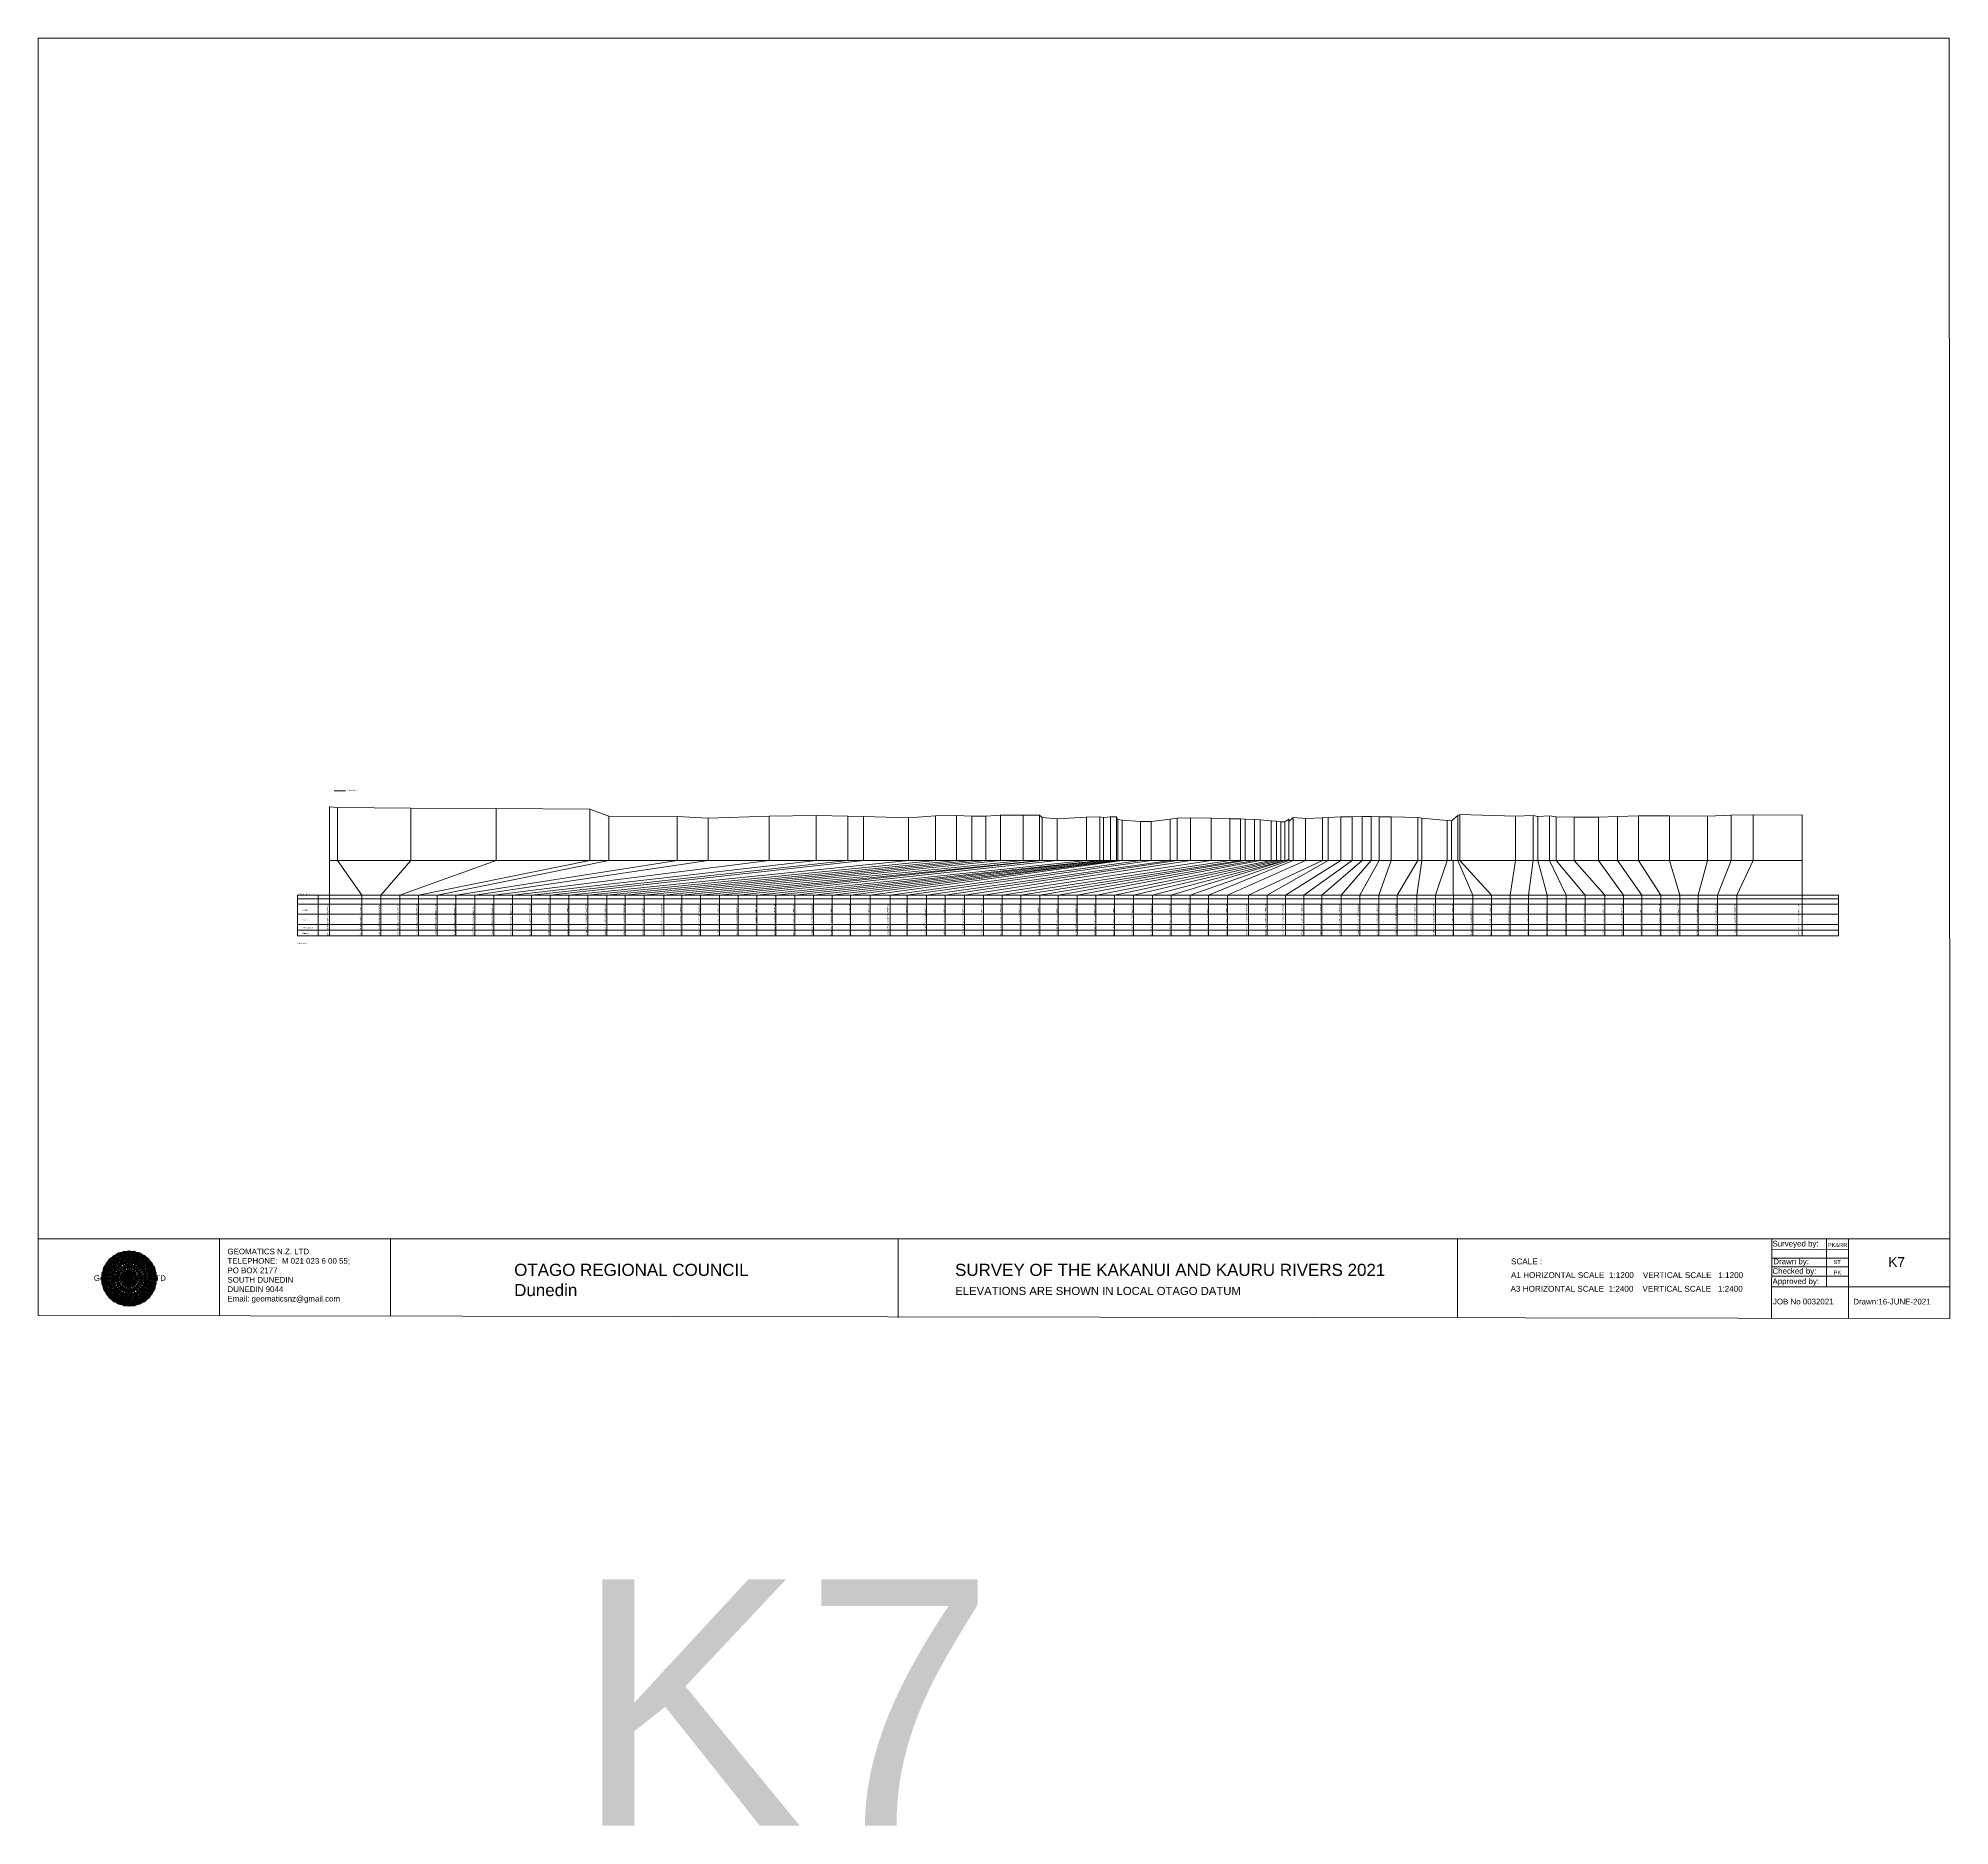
# Model space of a CAD drawing. Header units: millimetres. Extents: x -16976375 to 13046302109, y -19137686871 to 1424964600.
# Drawn here: x -8449441 to -7673842, y -232482 to 492613 of the extents above; entities that cross this region are included whole.
import ezdxf

# ---------------------------------------------------------------- set-up
doc = ezdxf.new("R2010")
doc.units = ezdxf.units.MM
doc.header["$PDMODE"] = 35
doc.header["$PDSIZE"] = 20
doc.layers.get('0').update_dxf_attribs({"lineweight": 0})
doc.layers.add('geo', color=7, linetype='Continuous', lineweight=0)
doc.styles.get("Standard").update_dxf_attribs({"font": 'arial.ttf'})

# ---------------------------------------------------------------- blocks, each defined once
blk = doc.blocks.new('Geomatics_Circle_SPT')
at = {"layer": 'geo', "color": 2, "linetype": 'Continuous', "lineweight": 0}
for p, q in [((0, 25.2), (-25.2, 0)), ((-24.7, 4.9), (-4.9, 24.7)), ((-24.7, -4.9), (4.9, 24.7)), ((-9.7, 23.3), (-23.3, 9.6)), ((9.7, 23.3), (-23.3, -9.7)), ((-21, 14), (-14, 21)), ((-21, -14), (14, 21)), ((0, 0), (-17.8, 17.8)), ((-14, 21), (21, -14)), ((23.3, -9.7), (-9.7, 23.3)), ((-4.9, 24.7), (24.7, -4.9)), ((25.2, 0), (0, 25.2)), ((0, 0), (17.8, 17.8)), ((4.9, 24.7), (24.7, 4.9)), ((23.3, 9.7), (9.7, 23.3)), ((14, 21), (21, 14)), ((17.8, 18.1), (17.8, 18.1)), ((4.9, -24.7), (-24.7, 4.9)), ((-24.7, 0), (0, -24.7)), ((-23.3, 9.7), (9.7, -23.3)), ((14, -21), (-21, 14)), ((0, 0), (-17.8, -17.8)), ((21, 14), (-14, -21)), ((-9.7, -23.3), (23.3, 9.7)), ((24.7, 4.9), (-4.9, -24.7)), ((0, 0), (17.8, -17.8)), ((0, -24.8), (25.2, 0)), ((-4.9, -24.7), (-24.7, -4.9)), ((-23.3, -9.7), (-9.7, -23.3)), ((-14, -21), (-21, -14)), ((24.7, -4.9), (4.9, -24.7)), ((9.7, -23.3), (23.3, -9.7)), ((21, -14), (14, -21)), ((-17.8, -17.8), (-17.8, -17.8)), ((4.9, -24.7), (4.9, -24.7)), ((18.1, -17.8), (18.1, -17.8))]:
    blk.add_line(p, q, dxfattribs=at)
at = {"layer": 'geo', "color": 1, "linetype": 'Continuous', "lineweight": 0}
for p, q in [((-25.2, 0), (9.7, 23.3)), ((-25.2, 0), (-9.6, 23.3)), ((-4.9, 24.8), (-24.7, -4.9)), ((4.9, 24.7), (-24.7, 4.9)), ((14, 21), (-24.7, -4.9)), ((-14, 21), (-24.7, 4.9)), ((-23.3, 9.7), (0, 25.2)), ((-23.3, -9.6), (0, 25.2)), ((-23.3, -9.6), (17.8, 17.8)), ((-23.3, 9.7), (-17.8, 17.9)), ((-23.3, -9.6), (-17.8, 17.9)), ((-23.3, 9.7), (17.8, 17.8)), ((4.9, 24.8), (-21, -14)), ((-4.9, 24.7), (-21, 14)), ((14, 21), (-21, 14)), ((-14, 21), (-21, -14)), ((-17.9, 17.6), (-17.9, 17.6)), ((-17.8, 17.8), (9.7, 23.3)), ((-17.8, 17.8), (-9.6, 23.3)), ((-17.8, -17.8), (9.7, 23.3)), ((-17.8, -17.8), (-9.7, 23.3)), ((-9.7, -23.3), (-17.8, 17.8)), ((-17.8, 17.8), (9.7, -23.3)), ((-17.8, 17.8), (23.3, -9.6)), ((-17.8, 17.8), (23.3, 9.7)), ((4.9, 24.7), (-14, 21)), ((-4.9, 24.7), (-14, -20.9)), ((0, 0), (-14, 21)), ((-14, 21), (-4.9, -24.7)), ((-14, 21), (-14, 21)), ((24.7, -4.9), (-14, 21)), ((21, 14), (-14, 21)), ((-9.8, 23.1), (-9.8, 23.1)), ((-9.7, 23.3), (0, 25.2)), ((-9.7, 23.3), (0, -25.2)), ((-9.7, -23.3), (0, 25.2)), ((-9.6, 23.3), (17.8, -17.8)), ((-9.6, 23.3), (25.2, 0)), ((-9.6, 23.3), (17.8, 17.8)), ((-9.6, -23.3), (17.8, 17.9)), ((0, 0), (-4.9, 24.7)), ((-4.9, 24.7), (-4.9, 24.7)), ((21, -14), (-4.9, 24.7)), ((24.8, 4.9), (-4.9, 24.7)), ((14, 21), (-4.9, 24.7)), ((-0.2, 25.1), (-0.2, 25.1)), ((0, 25.2), (9.7, -23.3)), ((0, 25.2), (23.3, -9.7)), ((0, 25.2), (23.3, 9.7)), ((0, 25.2), (9.7, 23.3)), ((0, 0), (4.9, 24.7)), ((0, -25.2), (9.7, 23.3)), ((0, 0), (14, 21)), ((21, 14), (4.9, 24.8)), ((14, -21), (4.9, 24.7)), ((24.7, -4.9), (4.9, 24.7)), ((4.9, 24.7), (4.9, 24.7)), ((4.9, -24.7), (14, 21)), ((9.4, 23.3), (9.4, 23.3)), ((9.7, 23.3), (17.8, -17.8)), ((9.7, 23.3), (25.2, 0)), ((9.7, 23.3), (17.8, 17.9)), ((17.8, 17.8), (9.7, -23.3)), ((21, -14), (14, 21)), ((24.7, 4.9), (14, 21)), ((14, 21), (14, 21)), ((17.6, 17.9), (17.6, 17.9)), ((17.8, 17.8), (23.3, -9.7)), ((17.8, 17.8), (23.3, 9.7)), ((-25.2, 0), (23.3, 9.7)), ((-25.2, 0), (-23.3, 9.7)), ((-23.3, -9.7), (-25.2, 0)), ((-9.6, -23.3), (-25.2, 0)), ((9.7, -23.3), (-25.2, 0)), ((21, 14), (-24.7, 4.9)), ((-21, 14), (-24.7, -4.9)), ((0, 0), (-24.7, 4.9)), ((-24.7, 4.9), (-21, -14)), ((-24.7, 4.9), (-4.9, -24.7)), ((-24.7, 4.9), (14, -21)), ((-24.7, 4.9), (-24.7, 4.9)), ((0, 0), (-24.7, -4.9)), ((-17.8, -17.8), (-23.3, 9.7)), ((0, -25.2), (-23.3, 9.7)), ((-23.3, 9.7), (17.8, -17.8)), ((-23.3, 9.7), (25.2, 0)), ((-23.3, 9.4), (-23.3, 9.4)), ((-23.3, -9.7), (25.2, 0)), ((0, 0), (-21, 14)), ((-21, 14), (-14, -21)), ((-21, 14), (4.9, -24.7)), ((-21, 14), (-21, 14)), ((24.7, 4.9), (-21, 14)), ((0, 0), (-21, -14)), ((-17.8, -17.8), (23.3, 9.7)), ((-14, -21), (24.7, 4.9)), ((0, 0), (-14, -21)), ((25.2, 0), (-9.6, -23.3)), ((-4.9, -24.7), (21, 14)), ((0, 0), (-4.9, -24.7)), ((0, 0), (21, 14)), ((23.3, 9.7), (0, -25.2)), ((0, 0), (24.8, 4.9)), ((0, 0), (4.9, -24.7)), ((0, 0), (14, -21)), ((0, 0), (21, -14)), ((0, 0), (24.8, -4.9)), ((4.9, -24.7), (24.7, 4.9)), ((25.2, 0), (9.7, -23.3)), ((14, -21), (21, 14)), ((23.3, 9.7), (17.8, -17.8)), ((24.7, -4.9), (21, 14)), ((21, 14), (21, 14)), ((21, -14), (24.7, 4.9)), ((23.1, 9.8), (23.1, 9.8)), ((23.3, 9.7), (25.2, 0)), ((25.2, 0), (23.3, -9.6)), ((24.7, 4.9), (24.7, 4.9)), ((25.1, 0.2), (25.1, 0.2)), ((-25.2, 0), (23.3, -9.7)), ((-25.1, -0.2), (-25.1, -0.2)), ((-24.7, -4.9), (-24.7, -4.9)), ((-24.7, -4.9), (-14, -21)), ((-24.7, -4.9), (4.9, -24.7)), ((-24.7, -4.9), (21, -14)), ((-17.8, -17.8), (-23.3, -9.7)), ((0, -25.2), (-23.3, -9.6)), ((17.8, -17.8), (-23.3, -9.6)), ((-23.1, -9.8), (-23.1, -9.8)), ((-21, -14), (24.7, -4.9)), ((-21, -14), (-21, -14)), ((-21, -14), (-4.9, -24.7)), ((-21, -14), (14, -21)), ((23.3, -9.7), (-17.8, -17.8)), ((-14, -21), (21, -14)), ((-4.9, -24.7), (24.7, -4.9)), ((23.3, -9.6), (0, -25.2)), ((4.9, -24.7), (21, -14)), ((14, -21), (24.7, -4.9)), ((23.3, -9.6), (17.8, -17.8)), ((21, -14), (21, -14)), ((23.3, -9.4), (23.3, -9.4)), ((24.7, -4.9), (24.7, -4.9)), ((-9.6, -23.3), (-17.8, -17.8)), ((9.7, -23.3), (-17.8, -17.8)), ((-17.6, -17.9), (-17.6, -17.9)), ((-14, -21), (-14, -21)), ((-14, -21), (4.9, -24.7)), ((17.8, -17.8), (-9.7, -23.3)), ((0, -25.2), (-9.7, -23.3)), ((-9.4, -23.3), (-9.4, -23.3)), ((-4.9, -24.7), (14, -21)), ((-4.9, -24.7), (-4.9, -24.7)), ((9.7, -23.3), (0, -25.2)), ((0.2, -25.1), (0.2, -25.1)), ((4.9, -24.7), (4.9, -24.7)), ((17.8, -17.8), (9.7, -23.3)), ((9.8, -23.1), (9.8, -23.1)), ((14, -21), (14, -21)), ((17.9, -17.6), (17.9, -17.6))]:
    blk.add_line(p, q, dxfattribs=at)
at = {"layer": 'geo', "color": 114, "linetype": 'Continuous', "lineweight": 0}
for p, q in [((17.9, 17.8), (-25.2, 0)), ((-24.7, 4.9), (14, 21)), ((9.7, 23.3), (-23.3, 9.7)), ((-20.9, 14), (4.9, 24.7)), ((0, 25.2), (-17.8, 17.8)), ((-17.8, 17.8), (0, -25.2)), ((-14, 21), (-4.9, 24.7)), ((4.9, -24.7), (-14, 21)), ((0, 0), (-9.7, 23.3)), ((-4.9, 24.7), (14, -21)), ((17.8, -17.8), (0, 25.2)), ((0, 0), (9.7, 23.3)), ((4.9, 24.7), (21, -14)), ((23.3, -9.7), (9.7, 23.3)), ((14, 21), (24.7, -4.9)), ((25.2, 0), (17.8, 17.8)), ((-24.7, -4.9), (21, 14)), ((-14, -21), (-24.7, 4.9)), ((0, 0), (-23.3, 9.7)), ((-23.3, 9.7), (-9.7, -23.3)), ((0, 0), (-23.3, -9.7)), ((-4.9, -24.7), (-21, 14)), ((24.8, 4.9), (-20.9, -14)), ((0, 0), (-9.7, -23.3)), ((0, 0), (23.3, 9.7)), ((0, 0), (9.7, -23.3)), ((0, 0), (23.3, -9.7)), ((21, 14), (24.7, 4.9)), ((-25.2, 0), (-17.8, -17.8)), ((-21, -14), (-24.7, -4.9)), ((-17.8, -17.8), (25.2, 0)), ((24.8, -4.9), (-14, -21)), ((-9.6, -23.3), (23.3, -9.7)), ((21, -14), (-4.9, -24.8)), ((0, -25.2), (17.9, -17.8)), ((14, -21), (4.9, -24.8))]:
    blk.add_line(p, q, dxfattribs=at)
at = {"layer": 'geo', "color": 250, "linetype": 'Continuous', "lineweight": 0}
for p, q in [((-17.8, 17.8), (17.8, 17.8)), ((-17.8, -17.8), (-17.8, 17.8)), ((-14, 21), (-14, 21)), ((14, 21), (-14, 21)), ((-14, 20.9), (-14, -21)), ((-9.7, 23.3), (9.7, 23.3)), ((-9.7, -23.3), (-9.7, 23.3)), ((-4.9, 24.7), (4.9, 24.7)), ((-4.9, 24.7), (-4.9, -24.7)), ((0, 0), (0, 25.2)), ((4.9, 24.7), (4.9, -24.7)), ((9.7, -23.3), (9.7, 23.3)), ((14, 21), (14, -21)), ((17.8, -17.8), (17.8, 17.8)), ((0, 0), (-25.2, 0)), ((24.7, 4.9), (-24.7, 4.9)), ((-24.7, 4.9), (-24.7, -4.9)), ((-23.3, 9.7), (23.3, 9.7)), ((-23.3, 9.7), (-23.3, 9.7)), ((-23.3, -9.7), (-23.3, 9.7)), ((21, 14), (-21, 14)), ((-21, 14), (-21, -14)), ((0, 0), (0, -25.2)), ((0, 0), (25.2, 0)), ((21, 14), (21, 14)), ((21, -14), (21, 14)), ((23.3, 9.7), (23.3, -9.7)), ((24.7, 4.9), (24.7, 4.9)), ((24.7, -4.9), (24.7, 4.9)), ((-24.7, -4.9), (24.7, -4.9)), ((23.3, -9.7), (-23.3, -9.7)), ((-21, -14), (21, -14)), ((17.8, -17.8), (-17.8, -17.8)), ((-14, -21), (14, -21)), ((9.7, -23.3), (-9.7, -23.3)), ((-4.9, -24.7), (4.9, -24.7))]:
    blk.add_line(p, q, dxfattribs=at)
blk = doc.blocks.new('GeomaticsNZ TITLE BLOCK')
at = {"color": 7, "linetype": 'Continuous', "lineweight": 0}
for p, q in [((0, 94.9), (0, 1579.2)), ((0, 1579.2), (2363.4, 1579.2)), ((2363.4, 1579.2), (2364, 94.9)), ((2364, 94.9), (0, 94.9)), ((0, 94.9), (0, 0)), ((15.9, 94.9), (2364, 94.9)), ((224.3, 95.2), (224.3, -0.3)), ((2364, 94.9), (382.6, 94.9)), ((435.8, 95.2), (435.8, -0.7)), ((1063.4, 94.9), (1063.4, -2.4)), ((1755.4, 94.9), (1755.4, -2.6)), ((2143.9, 94.9), (2143.7, -3)), ((2211.5, 94.9), (2211.5, 36.1)), ((2238.6, 94.8), (2238.6, -3.2)), ((2364, -3.5), (2364, 94.9)), ((2143.9, 81.9), (2238.6, 81.7)), ((2143.9, 71), (2238.6, 71)), ((2143.6, 60.4), (2238.6, 60.4)), ((2143.8, 48.6), (2238.6, 48.6)), ((2143.8, 35.4), (2364, 35.3)), ((0, 0), (2364, -3.5))]:
    blk.add_line(p, q, dxfattribs=at)
at = {"color": 7, "linetype": 'Continuous', "lineweight": 0, "xscale": 1.36, "yscale": 1.36, "zscale": 1.36}
blk.add_blockref('Geomatics_Circle_SPT', (112.4, 45.7), dxfattribs=at)
at = {"color": 7, "linetype": 'Continuous', "lineweight": 0}
for s, p in [('PK&RR', (2213.2, 84.8)), ('ST', (2220.3, 63.6)), ('PK', (2220.4, 50.6))]:
    blk.add_text(s, height=5, dxfattribs=at).set_placement(p)
at = {"color": 7, "linetype": 'Continuous', "lineweight": 0, "attachment_point": 1}
for s, width, heights, insert, char_height in [('{\\C256;GEOMATICS N.Z. LTD                   \\PTELEPHONE:  M 021 023 6 00 55;\\PPO BOX 2177\\PSOUTH DUNEDIN\\PDUNEDIN 9044\\PEmail: geomaticsnz@gmail.com}', 3535.727, [94.7], (234, 82.7), 7), ('{\\C256;Surveyed by:}', 3535.727, [0], (2144.7, 92.4), 7), ('{\\C256;Geomatics N.Z. LTD                   }', 125.079, [15.8], (68.8, 49.9), 7), ('{\\C256;OTAGO REGIONAL COUNCIL\\PDunedin}', 3535.727, [0], (588.6, 64), 15), ('{\\C256;SURVEY OF THE KAKANUI AND KAURU RIVERS 2021}', 3535.727, [0], (1133.8, 64), 15), ('{\\C256;Checked by:}', 3535.727, [0], (2144.7, 58.6), 7), ('{\\C256;Drawn by:}', 3535.727, [0], (2145.8, 70.4), 7), ('{\\C256;ELEVATIONS ARE SHOWN IN LOCAL OTAGO DATUM}', 3535.727, [0], (1134.1, 35.4), 10), ('{\\C256;Approved by:}', 3535.727, [0], (2144.7, 45.9), 7), ('{\\C256;JOB No 0032021}', 3535.727, [0], (2145.3, 20.8), 7), ('{\\C256;Drawn:16-JUNE-2021}', 3535.727, [0], (2244.7, 20.7), 7)]:
    blk.add_mtext_dynamic_manual_height_columns(s, width=width, gutter_width=159, heights=heights, dxfattribs=dict(at, insert=insert, char_height=char_height))

msp = doc.modelspace()

# ---------------------------------------------------------------- linework, layer by layer
at = {"color": 7, "linetype": 'Continuous', "lineweight": 0}
for p, q in [((-8329344.193, 187338.408), (-8324715.798, 187338.408)), ((-8331208.888, 180790), (-8331208.888, 128457.071)), ((-8328053.996, 180560), (-8328053.996, 159087.702)), ((-8298230.673, 180282), (-8298230.673, 159087.702)), ((-8263647.778, 180194), (-8263647.778, 159087.702)), ((-8225666.241, 179916), (-8225666.241, 159087.702)), ((-8217926.659, 177056), (-8217926.659, 159087.702)), ((-8190258.329, 176887), (-8190258.329, 159087.702)), ((-8177565.806, 176268), (-8177565.806, 159087.702)), ((-8152872.002, 177029), (-8152872.002, 159087.702)), ((-8133759.178, 177341), (-8133759.178, 159087.702)), ((-8121002.93, 177051), (-8121002.93, 159087.702)), ((-8114545.551, 176961), (-8114545.551, 159087.702)), ((-8096276.304, 176402), (-8096276.304, 159087.702)), ((-8085417.235, 177153), (-8085417.235, 159087.702)), ((-8076793.76, 177303), (-8076793.76, 159087.702)), ((-8070580.866, 177064), (-8070580.866, 159087.702)), ((-8064988.797, 177054), (-8064988.797, 159087.702)), ((-8059007.582, 177524), (-8059007.582, 159087.702)), ((-8049797.541, 177485), (-8049797.541, 159087.702)), ((-8043115.923, 177485), (-8043115.923, 159087.702)), ((-8042059.168, 176545), (-8042059.168, 159087.702)), ((-8035979.123, 176026), (-8035979.123, 159087.702)), ((-8024152.037, 176706), (-8024152.037, 159087.702)), ((-8018657.992, 176767), (-8018657.992, 159087.702)), ((-8017220.689, 176487), (-8017220.689, 159087.702)), ((-8014429.543, 176717), (-8014429.543, 159087.702)), ((-8011875.819, 176757), (-8011875.819, 159087.702)), ((-8011329.409, 175677), (-8011329.409, 159087.702)), ((-8009687.528, 175387), (-8009687.528, 159087.702)), ((-8002216.858, 174827), (-8002216.858, 159087.702)), ((-7997874.916, 174918), (-7997874.916, 159087.702)), ((-7990177.584, 175848), (-7990177.584, 159087.702)), ((-7987306.577, 176188), (-7987306.577, 159087.702)), ((-7981882.528, 176318), (-7981882.528, 159087.702)), ((-7973492.081, 176229), (-7973492.081, 159087.702)), ((-7966003.095, 176019), (-7966003.095, 159087.702)), ((-7961678.429, 175970), (-7961678.429, 159087.702)), ((-7959750.338, 175870), (-7959750.338, 159087.702)), ((-7955963.384, 175750), (-7955963.384, 159087.702)), ((-7953630.344, 175560), (-7953630.344, 159087.702)), ((-7949234.029, 175150), (-7949234.029, 159087.702)), ((-7947074.376, 174960), (-7947074.376, 159087.702)), ((-7945297.464, 174770), (-7945297.464, 159087.702)), ((-7943658.527, 174800), (-7943658.527, 159087.702)), ((-7942012.536, 175891), (-7942012.536, 159414.852)), ((-7941952.346, 174921), (-7941952.346, 159087.702)), ((-7940286.791, 176551), (-7940286.791, 159087.702)), ((-7935235.391, 176171), (-7935235.391, 159087.702)), ((-7928386.436, 176431), (-7928386.436, 159087.702)), ((-7926034.444, 176551), (-7926034.444, 159087.702)), ((-7920958.853, 176752), (-7920958.853, 159087.702)), ((-7912263.542, 176882), (-7912263.542, 159087.702)), ((-7908593.774, 176862), (-7908593.774, 159087.702)), ((-7905326.448, 176753), (-7905326.448, 159087.702)), ((-7900546.06, 176753), (-7900546.06, 159087.702)), ((-7889610.03, 176483), (-7889610.03, 159087.702)), ((-7888004.549, 176283), (-7888004.549, 159087.702)), ((-7877830.504, 175244), (-7877830.504, 159087.702)), ((-7876021.709, 175114), (-7876021.709, 159087.702)), ((-7873437.416, 177324), (-7873437.416, 159087.702)), ((-7872648.743, 177664), (-7872648.743, 159087.702)), ((-7850042.588, 177075), (-7850042.588, 159087.702)), ((-7842848.799, 177336), (-7842848.799, 159087.702)), ((-7840963.502, 176966), (-7840963.502, 159087.702)), ((-7836215.049, 177216), (-7836215.049, 159087.702)), ((-7833506.277, 176816), (-7833506.277, 159087.702)), ((-7826260.721, 176667), (-7826260.721, 159087.702)), ((-7816316.318, 176477), (-7816316.318, 159087.702)), ((-7808692.569, 176978), (-7808692.569, 159087.702)), ((-7800116.303, 177168), (-7800116.303, 159087.702)), ((-7762553.087, 177450), (-7762553.087, 159087.702)), ((-7753623.161, 177531), (-7753623.161, 159087.702)), ((-7733675.673, 177412), (-7733675.673, 128457.071)), ((-8331208.888, 159087.702), (-7733675.673, 159087.702)), ((-8318092.324, 145000), (-8328053.996, 159087.702)), ((-8298230.673, 159087.702), (-8310425.901, 145000)), ((-8263647.778, 159087.702), (-8302750.914, 145000)), ((-8225666.241, 159087.702), (-8295199.713, 145000)), ((-8287562.781, 145000), (-8217926.659, 159087.702)), ((-8190258.329, 159087.702), (-8280057.515, 145000)), ((-8272225.096, 145000), (-8177565.806, 159087.702)), ((-8152872.002, 159087.702), (-8264580.099, 145000)), ((-8257050.923, 145000), (-8133759.178, 159087.702)), ((-8121002.93, 159087.702), (-8249290.09, 145000)), ((-8241760.929, 145000), (-8114545.551, 159087.702)), ((-8096276.304, 159087.702), (-8234154.544, 145000)), ((-8085417.235, 159087.702), (-8226470.935, 145000)), ((-8218787.326, 145000), (-8076793.76, 159087.702)), ((-8070580.866, 159087.702), (-8211352.118, 145000)), ((-8203584.433, 145000), (-8064988.797, 159087.702)), ((-8059007.582, 159087.702), (-8195619.706, 145000)), ((-8188352.792, 145000), (-8049797.541, 159087.702)), ((-8180749.005, 145000), (-8043115.923, 159087.702)), ((-8173024.9, 145000), (-8042059.168, 159087.702)), ((-8035979.123, 159087.702), (-8165397.046, 145000)), ((-8157889.967, 145000), (-8024152.037, 159087.702)), ((-8018657.992, 159087.702), (-8150156.984, 145000)), ((-8142505.12, 145000), (-8017220.689, 159087.702)), ((-8014429.543, 159087.702), (-8134898.121, 145000)), ((-8011875.819, 159087.702), (-8127315.032, 145000)), ((-8011329.409, 159087.702), (-8119814.062, 145000)), ((-8103786.544, 145000), (-8002216.858, 159087.702)), ((-7997874.916, 159087.702), (-8096822.602, 145000)), ((-7990177.584, 159087.702), (-8089093.772, 145000)), ((-7987306.577, 159087.702), (-8081460.052, 145000)), ((-7981882.528, 159087.702), (-8073561.586, 145000)), ((-7973492.081, 159087.702), (-8065959.183, 145000)), ((-7966003.095, 159087.702), (-8058356.795, 145000)), ((-7961678.429, 159087.702), (-8050694.069, 145000)), ((-7959750.338, 159087.702), (-8043091.681, 145000)), ((-7955963.384, 159087.702), (-8035607.269, 145000)), ((-7953630.344, 159087.702), (-8027921.876, 145000)), ((-7949234.029, 159087.702), (-8019964.943, 145000)), ((-8012715.6, 145000), (-7947074.376, 159087.702)), ((-7945297.464, 159087.702), (-8004994.693, 145000)), ((-7997314.666, 145000), (-7943658.527, 159087.702)), ((-7942012.536, 159414.852), (-7989711.364, 145000)), ((-7982033.165, 145000), (-7941952.346, 159087.702)), ((-7940286.791, 159087.702), (-7974542.231, 145000)), ((-7966847.459, 145000), (-7935235.391, 159087.702)), ((-7928386.436, 159087.702), (-7958437.174, 145000)), ((-7926034.444, 159087.702), (-7950827.42, 145000)), ((-7920958.853, 159087.702), (-7943407.914, 145000)), ((-7912263.542, 159087.702), (-7928581.906, 145000)), ((-7908593.774, 159087.702), (-7920780.02, 145000)), ((-7905326.448, 159087.702), (-7913184.683, 145000)), ((-7900546.06, 159087.702), (-7905530.008, 145000)), ((-7889610.03, 159087.702), (-7898102.537, 145000)), ((-7888004.549, 159087.702), (-7890105.322, 145000)), ((-7877830.504, 159087.702), (-7882465.649, 145000)), ((-7875270.32, 159087.702), (-7875270.32, 145000)), ((-7873437.416, 159087.702), (-7867304.737, 145000)), ((-7872648.743, 159087.702), (-7859823.309, 145000)), ((-7850042.588, 159087.702), (-7852172.845, 145000)), ((-7842848.799, 159087.702), (-7844737.409, 145000)), ((-7840963.502, 159087.702), (-7837147.539, 145000)), ((-7836215.049, 159087.702), (-7829457.678, 145000)), ((-7833506.277, 159087.702), (-7821790.826, 145000)), ((-7826260.721, 159087.702), (-7813755.613, 145000)), ((-7816316.318, 159087.702), (-7806165.101, 145000)), ((-7808692.569, 159087.702), (-7798724.597, 145000)), ((-7800116.303, 159087.702), (-7791049.738, 145000)), ((-7762553.087, 159087.702), (-7768046.873, 145000)), ((-7753623.161, 159087.702), (-7760253.951, 145000)), ((-8344233.206, 145000), (-8344233.206, 128457.071)), ((-8344233.206, 145000), (-7719028.19, 145000)), ((-8344233.206, 143485.828), (-7719028.19, 143485.828)), ((-8344233.206, 141293.481), (-7719028.19, 141293.481)), ((-8335796.571, 145000), (-8335796.571, 128457.071)), ((-8318092.324, 128457.071), (-8318092.324, 145000)), ((-8310425.901, 128457.071), (-8310425.901, 145000)), ((-8302750.914, 128457.071), (-8302750.914, 145000)), ((-8295199.713, 128457.071), (-8295199.713, 145000)), ((-8287562.781, 128457.071), (-8287562.781, 145000)), ((-8280057.515, 128457.071), (-8280057.515, 145000)), ((-8272225.096, 128457.071), (-8272225.096, 145000)), ((-8264580.099, 128457.071), (-8264580.099, 145000)), ((-8257050.923, 128457.071), (-8257050.923, 145000)), ((-8249290.09, 128457.071), (-8249290.09, 145000)), ((-8241760.929, 128457.071), (-8241760.929, 145000)), ((-8234154.544, 128457.071), (-8234154.544, 145000)), ((-8226470.935, 128457.071), (-8226470.935, 145000)), ((-8218787.326, 128457.071), (-8218787.326, 145000)), ((-8211352.118, 128457.071), (-8211352.118, 145000)), ((-8203584.433, 128457.071), (-8203584.433, 145000)), ((-8195619.706, 128457.071), (-8195619.706, 145000)), ((-8188352.792, 128457.071), (-8188352.792, 145000)), ((-8180749.005, 128457.071), (-8180749.005, 145000)), ((-8173024.9, 128457.071), (-8173024.9, 145000)), ((-8165397.046, 128457.071), (-8165397.046, 145000)), ((-8157889.967, 128457.071), (-8157889.967, 145000)), ((-8150156.984, 128457.071), (-8150156.984, 145000)), ((-8142505.12, 128457.071), (-8142505.12, 145000)), ((-8134898.121, 128457.071), (-8134898.121, 145000)), ((-8127315.032, 128457.071), (-8127315.032, 145000)), ((-8119814.062, 128457.071), (-8119814.062, 145000)), ((-8103786.544, 128457.071), (-8103786.544, 145000)), ((-8096822.602, 128457.071), (-8096822.602, 145000)), ((-8089093.772, 128457.071), (-8089093.772, 145000)), ((-8081460.052, 128457.071), (-8081460.052, 145000)), ((-8073561.586, 128457.071), (-8073561.586, 145000)), ((-8065959.183, 128457.071), (-8065959.183, 145000)), ((-8058356.795, 128457.071), (-8058356.795, 145000)), ((-8050694.069, 128457.071), (-8050694.069, 145000)), ((-8043091.681, 128457.071), (-8043091.681, 145000)), ((-8035607.269, 128457.071), (-8035607.269, 145000)), ((-8027921.876, 128457.071), (-8027921.876, 145000)), ((-8020353.989, 128457.071), (-8020353.989, 145000)), ((-8012715.6, 128457.071), (-8012715.6, 145000)), ((-8004994.693, 128457.071), (-8004994.693, 145000)), ((-7997314.666, 128457.071), (-7997314.666, 145000)), ((-7989711.364, 128457.071), (-7989711.364, 145000)), ((-7982033.165, 128457.071), (-7982033.165, 145000)), ((-7974542.231, 128457.071), (-7974542.231, 145000)), ((-7966847.459, 128457.071), (-7966847.459, 145000)), ((-7958437.174, 128457.071), (-7958437.174, 145000)), ((-7950827.42, 128457.071), (-7950827.42, 145000)), ((-7943407.914, 128457.071), (-7943407.914, 145000)), ((-7928581.906, 145000), (-7928581.906, 128457.071)), ((-7920780.02, 128457.071), (-7920780.02, 145000)), ((-7913184.683, 128457.071), (-7913184.683, 145000)), ((-7905530.008, 128457.071), (-7905530.008, 145000)), ((-7898102.537, 128457.071), (-7898102.537, 145000)), ((-7890105.322, 128457.071), (-7890105.322, 145000)), ((-7882465.649, 128457.071), (-7882465.649, 145000)), ((-7875240.53, 128457.071), (-7875240.53, 145000)), ((-7867304.737, 128457.071), (-7867304.737, 145000)), ((-7859823.309, 145000), (-7859823.309, 128457.071)), ((-7852172.845, 128457.071), (-7852172.845, 145000)), ((-7844737.409, 128457.071), (-7844737.409, 145000)), ((-7837147.539, 128457.071), (-7837147.539, 145000)), ((-7829457.678, 128457.071), (-7829457.678, 145000)), ((-7821790.826, 128457.071), (-7821790.826, 145000)), ((-7813755.613, 128457.071), (-7813755.613, 145000)), ((-7806165.101, 128457.071), (-7806165.101, 145000)), ((-7798724.597, 128457.071), (-7798724.597, 145000)), ((-7791049.738, 128457.071), (-7791049.738, 145000)), ((-7768046.873, 145000), (-7768046.873, 128457.071)), ((-7760253.951, 145000), (-7760253.951, 128457.071)), ((-7719028.19, 128457.071), (-7719028.19, 145000)), ((-8344233.206, 137328.408), (-7719028.19, 137328.408)), ((-8344233.206, 133172.479), (-7719028.19, 133172.479)), ((-8344233.206, 130759.678), (-7719028.19, 130759.678)), ((-8344233.206, 128457.071), (-7719028.19, 128457.071))]:
    msp.add_line(p, q, dxfattribs=at)
at = {"color": 1, "lineweight": 0}
msp.add_lwpolyline([(-8331208.888, 180790), (-8328053.996, 180560), (-8298230.673, 180282), (-8263647.778, 180194), (-8225666.241, 179916), (-8217926.659, 177056), (-8190258.329, 176887), (-8177565.806, 176268), (-8152872.002, 177029), (-8133759.178, 177341), (-8121002.93, 177051), (-8114545.551, 176961), (-8096276.304, 176402), (-8085417.235, 177153), (-8076793.76, 177303), (-8070580.866, 177064), (-8064988.797, 177054), (-8059007.582, 177524), (-8049797.541, 177485), (-8043115.923, 177485), (-8042059.168, 176545), (-8035979.123, 176026), (-8024152.037, 176706), (-8018657.992, 176767), (-8017220.689, 176487), (-8014429.543, 176717), (-8011875.819, 176757), (-8011329.409, 175677), (-8009687.528, 175387), (-8002216.858, 174827), (-7997874.916, 174918), (-7990177.584, 175848), (-7987306.577, 176188), (-7981882.528, 176318), (-7973492.081, 176229), (-7966003.095, 176019), (-7961678.429, 175970), (-7959750.338, 175870), (-7955963.384, 175750), (-7953630.344, 175560), (-7949234.029, 175150), (-7947074.376, 174960), (-7945297.464, 174770), (-7943658.527, 174800), (-7942012.536, 175891), (-7941952.346, 174921), (-7940286.791, 176551), (-7934926.772, 176166.255), (-7928386.436, 176431), (-7926034.444, 176551), (-7920958.853, 176752), (-7916320.322, 176812), (-7912263.542, 176882), (-7908593.774, 176862), (-7905326.448, 176753), (-7900546.06, 176753), (-7889610.03, 176483), (-7888004.549, 176283), (-7877830.504, 175244), (-7876021.709, 175114), (-7873437.416, 177324), (-7872648.743, 177664), (-7850042.588, 177075), (-7842848.799, 177336), (-7840963.502, 176966), (-7836215.049, 177216), (-7833506.277, 176816), (-7826260.721, 176667), (-7816316.318, 176667), (-7808692.569, 176978), (-7800116.303, 177168), (-7787601.819, 177129), (-7772104.344, 177000), (-7762553.087, 177450), (-7753623.161, 177531), (-7733675.673, 177412)], dxfattribs=at)
at = {"color": 7, "linetype": 'Continuous', "lineweight": 0}
for points in [[(-7916320.322, 176812), (-7916320.322, 159087.702), (-7935989.685, 145000), (-7935989.685, 128457.071)], [(-7787601.819, 177129), (-7787601.819, 159087.702), (-7783367.343, 145000), (-7783367.343, 128457.071)], [(-7772104.344, 177000), (-7772104.344, 159087.702), (-7775941.927, 145000), (-7775941.927, 128457.071)], [(-8009687.528, 159087.702), (-8111910.187, 145000), (-8111910.187, 128457.071)]]:
    msp.add_lwpolyline(points, dxfattribs=at)
at = {"linetype": 'Continuous', "lineweight": 0}
for p in [(-8331208.888, 180790), (-8328053.996, 180560), (-8298230.673, 180282), (-8263647.778, 180194), (-8225666.241, 179916), (-8217926.659, 177056), (-8190258.329, 176887), (-8177565.806, 176268), (-8152872.002, 177029), (-8133759.178, 177341), (-8121002.93, 177051), (-8114545.551, 176961), (-8096276.304, 176402), (-8085417.235, 177153), (-8076793.76, 177303), (-8070580.866, 177064), (-8064988.797, 177054), (-8059007.582, 177524), (-8049797.541, 177485), (-8043115.923, 177485), (-8042059.168, 176545), (-8035979.123, 176026), (-8024152.037, 176706), (-8018657.992, 176767), (-8017220.689, 176487), (-8014429.543, 176717), (-8011875.819, 176757), (-8011329.409, 175677), (-8009687.528, 175387), (-8002216.858, 174827), (-7997874.916, 174918), (-7990177.584, 175848), (-7987306.577, 176188), (-7981882.528, 176318), (-7973492.081, 176229), (-7966003.095, 176019), (-7961678.429, 175970), (-7959750.338, 175870), (-7955963.384, 175750), (-7953630.344, 175560), (-7949234.029, 175150), (-7947074.376, 174960), (-7945297.464, 174770), (-7943658.527, 174800), (-7942012.536, 175891), (-7941952.346, 174921), (-7940286.791, 176551), (-7935235.391, 176171), (-7928386.436, 176431), (-7926034.444, 176551), (-7920958.853, 176752), (-7916320.322, 176812), (-7912263.542, 176882), (-7908593.774, 176862), (-7905326.448, 176753), (-7900546.06, 176753), (-7889610.03, 176483), (-7888004.549, 176283), (-7877830.504, 175244), (-7876021.709, 175114), (-7873437.416, 177324), (-7872648.743, 177664), (-7850042.588, 177075), (-7842848.799, 177336), (-7840963.502, 176966), (-7836215.049, 177216), (-7833506.277, 176816), (-7826260.721, 176667), (-7816316.318, 176477), (-7808692.569, 176978), (-7800116.303, 177168), (-7787601.819, 177129), (-7772104.344, 177000), (-7762553.087, 177450), (-7753623.161, 177531), (-7733675.673, 177412), (-8344233.206, 145000)]:
    msp.add_point(p, dxfattribs=at)

# ---------------------------------------------------------------- block references
at = {"color": 7, "linetype": 'Continuous', "lineweight": 0, "xscale": 328.0893611588879, "yscale": 328.0893611588879, "zscale": 328.0893611588879}
msp.add_blockref('GeomaticsNZ TITLE BLOCK', (-8449440.619, -25517.453), dxfattribs=at)

# ---------------------------------------------------------------- texts
at = {"color": 7, "linetype": 'Continuous', "lineweight": 0}
for s, height, p in [('Ground Level', 500, (-8324112.623, 187316.204)), ('DATUM 145.00', 500, (-8344233.193, 145176.553)), ('Ground Level', 500, (-8342377.873, 131604.404)), ('Easting', 500, (-8342399.619, 134732.596)), ('Northing', 500, (-8342397.157, 138778.378)), ('Section K7', 601.4869, (-8344233.206, 125197.836)), ('Chainage', 500, (-8342375.001, 129294.064)), ('SCALE :  ', 2361.2187, (-7851860.171, -4728.688)), ('K7', 3935.3645, (-7698747.987, -5762.706)), ('A3 HORIZONTAL SCALE  1:2400    VERTICAL SCALE   1:2400 ', 2361.21869, (-7852061.545, -15842.361)), ('A1 HORIZONTAL SCALE  1:1200    VERTICAL SCALE   1:1200 ', 2361.21869, (-7851884.326, -10285.524))]:
    msp.add_text(s, height=height, dxfattribs=at).set_placement(p)
for s, p in [('0.21     180.79  1423794.04  5004747.15', (-8331745.786, 128428.081)), ('3.37     180.56  1423796.57  5004745.26', (-8318449.568, 128427.74)), ('33.19   180.28  1423820.92  5004728.04', (-8310809.953, 128427.74)), ('67.77   180.19  1423848.84  5004707.63', (-8303170.338, 128430.809)), ('105.75  179.92  1423880.25  5004686.26', (-8295530.723, 128381.014)), ('113.49  177.06  1423886.54  5004681.75', (-8287891.107, 128381.014)), ('141.16  176.89  1423909.24  5004665.93', (-8280251.492, 128381.014)), ('153.85  176.27  1423919.96  5004659.11', (-8272611.877, 128381.014)), ('178.55  177.03  1423939.72  5004644.28', (-8264972.262, 128381.014)), ('197.66  177.34  1423958.14  5004637.34', (-8257332.647, 128381.014)), ('210.42  177.05  1423969.64  5004631.60', (-8249693.031, 128436.608)), ('216.87  176.96  1423970.92  5004622.02', (-8242053.416, 128436.608)), ('235.14  176.40  1423985.92  5004611.59', (-8234413.801, 128436.608)), ('246.00  177.15  1423994.68  5004605.17', (-8226774.186, 128436.608)), ('254.63  177.30  1424002.41  5004601.17', (-8219134.571, 128436.608)), ('260.84  177.06  1424007.20  5004597.18', (-8211494.956, 128436.608)), ('266.43  177.05  1424011.61  5004593.73', (-8203855.681, 128436.608)), ('272.41  177.52  1424016.27  5004589.96', (-8196216.066, 128436.608)), ('281.62  177.49  1424024.00  5004584.94', (-8188576.792, 128436.608)), ('288.30  177.49  1424029.15  5004580.65', (-8180937.518, 128436.608)), ('289.36  176.55  1424030.02  5004580.05', (-8173297.903, 128436.608)), ('295.44  176.03  1424035.57  5004577.37', (-8165658.288, 128436.608)), ('307.27  176.71  1424045.31  5004570.66', (-8158018.672, 128427.74)), ('312.76  176.77  1424049.53  5004567.11', (-8150379.057, 128427.74)), ('314.20  176.49  1424050.64  5004566.19', (-8142739.442, 128427.74)), ('316.99  176.72  1424052.92  5004564.58', (-8135099.827, 128427.74)), ('319.54  176.76  1424054.98  5004563.07', (-8127460.212, 128427.74)), ('320.09  175.68  1424055.43  5004562.76', (-8119820.597, 128427.74)), ('321.73  175.39  1424057.10  5004562.28', (-8112180.981, 128427.74)), ('329.20  174.83  1424062.73  5004557.30', (-8104541.366, 128427.74)), ('333.54  174.92  1424066.28  5004554.80', (-8096901.751, 128427.74)), ('341.24  175.85  1424072.15  5004549.77', (-8089262.136, 128427.74)), ('344.11  176.19  1424074.79  5004548.53', (-8081622.521, 128427.74)), ('349.54  176.32  1424079.34  5004545.57', (-8073982.905, 128427.74)), ('357.93  176.23  1424086.49  5004541.15', (-8066343.29, 128427.74)), ('365.42  176.02  1424092.41  5004536.55', (-8058703.675, 128427.74)), ('369.74  175.97  1424095.84  5004533.91', (-8051064.06, 128427.74)), ('371.67  175.87  1424097.36  5004532.72', (-8043424.445, 128427.74)), ('375.46  175.75  1424100.40  5004530.46', (-8035784.83, 128427.74)), ('377.79  175.56  1424102.43  5004529.29', (-8028145.214, 128427.74)), ('382.19  175.15  1424106.23  5004527.05', (-8020505.599, 128427.74)), ('384.34  174.96  1424107.97  5004525.77', (-8012865.984, 128427.74)), ('386.12  174.77  1424109.58  5004524.97', (-8005226.369, 128427.74)), ('387.76  174.80  1424110.57  5004523.53', (-7997586.754, 128427.74)), ('389.41  175.89  1424111.61  5004522.15', (-7989947.138, 128427.74)), ('389.47  174.92  1424111.62  5004522.06', (-7982307.523, 128427.74)), ('391.13  176.55  1424113.25  5004521.48', (-7974667.908, 128427.74)), ('396.18  176.17  1424117.76  5004519.11', (-7967028.293, 128427.74)), ('403.03  176.43  1424123.51  5004515.38', (-7958851.979, 128448.204)), ('405.38  176.55  1424125.26  5004513.78', (-7951212.363, 128448.204)), ('410.46  176.75  1424129.20  5004510.56', (-7944109.447, 128448.204)), ('415.10  176.81  1424133.12  5004508.07', (-7936470.173, 128448.204)), ('419.16  176.88  1424136.61  5004505.98', (-7928830.558, 128448.204)), ('422.83  176.86  1424139.38  5004503.54', (-7921190.943, 128448.204)), ('426.09  176.75  1424141.60  5004501.02', (-7913551.328, 128448.204)), ('430.87  176.75  1424146.42  5004499.56', (-7905912.054, 128448.204)), ('441.81  176.48  1424154.18  5004491.59', (-7898272.438, 128448.204)), ('443.41  176.28  1424155.85  5004491.17', (-7890633.164, 128448.204)), ('453.59  175.24  1424163.08  5004483.78', (-7882993.549, 128448.204)), ('455.40  175.11  1424165.03  5004483.40', (-7875353.934, 128448.204)), ('457.98  177.32  1424168.92  5004484.43', (-7867714.319, 128448.204)), ('458.77  177.66  1424170.35  5004485.10', (-7860074.704, 128448.204)), ('481.38  177.08  1424186.95  5004469.40', (-7852435.088, 128448.204)), ('488.57  177.34  1424192.72  5004465.10', (-7844795.473, 128448.204)), ('490.46  176.97  1424194.83  5004464.82', (-7837155.858, 128448.204)), ('495.20  177.22  1424198.68  5004462.04', (-7829516.243, 128448.204)), ('497.91  176.82  1424200.57  5004460.02', (-7821876.969, 128448.204)), ('505.16  176.67  1424206.46  5004455.80', (-7814237.695, 128428.081)), ('515.10  176.48  1424214.63  5004450.13', (-7806598.421, 128428.081)), ('522.73  176.98  1424220.87  5004445.75', (-7798958.805, 128428.081)), ('531.30  177.17  1424227.81  5004440.71', (-7791319.19, 128428.081)), ('543.82  177.13  1424238.18  5004433.70', (-7783679.575, 128428.081)), ('559.31  177.00  1424250.62  5004424.45', (-7776039.96, 128428.081)), ('568.87  177.45  1424258.69  5004419.32', (-7768400.345, 128428.081)), ('577.80  177.53  1424265.83  5004413.95', (-7760760.729, 128428.081)), ('597.74  177.41  1424281.74  5004401.90', (-7734881.138, 128428.081))]:
    msp.add_text(s, height=500, rotation=90, dxfattribs=at).set_placement(p)
at = {"color": 7, "lineweight": 0}
msp.add_text('K7', height=100000, dxfattribs=at).set_placement((-8232065.907, -232482.152))

doc.saveas('drawing.dxf')
